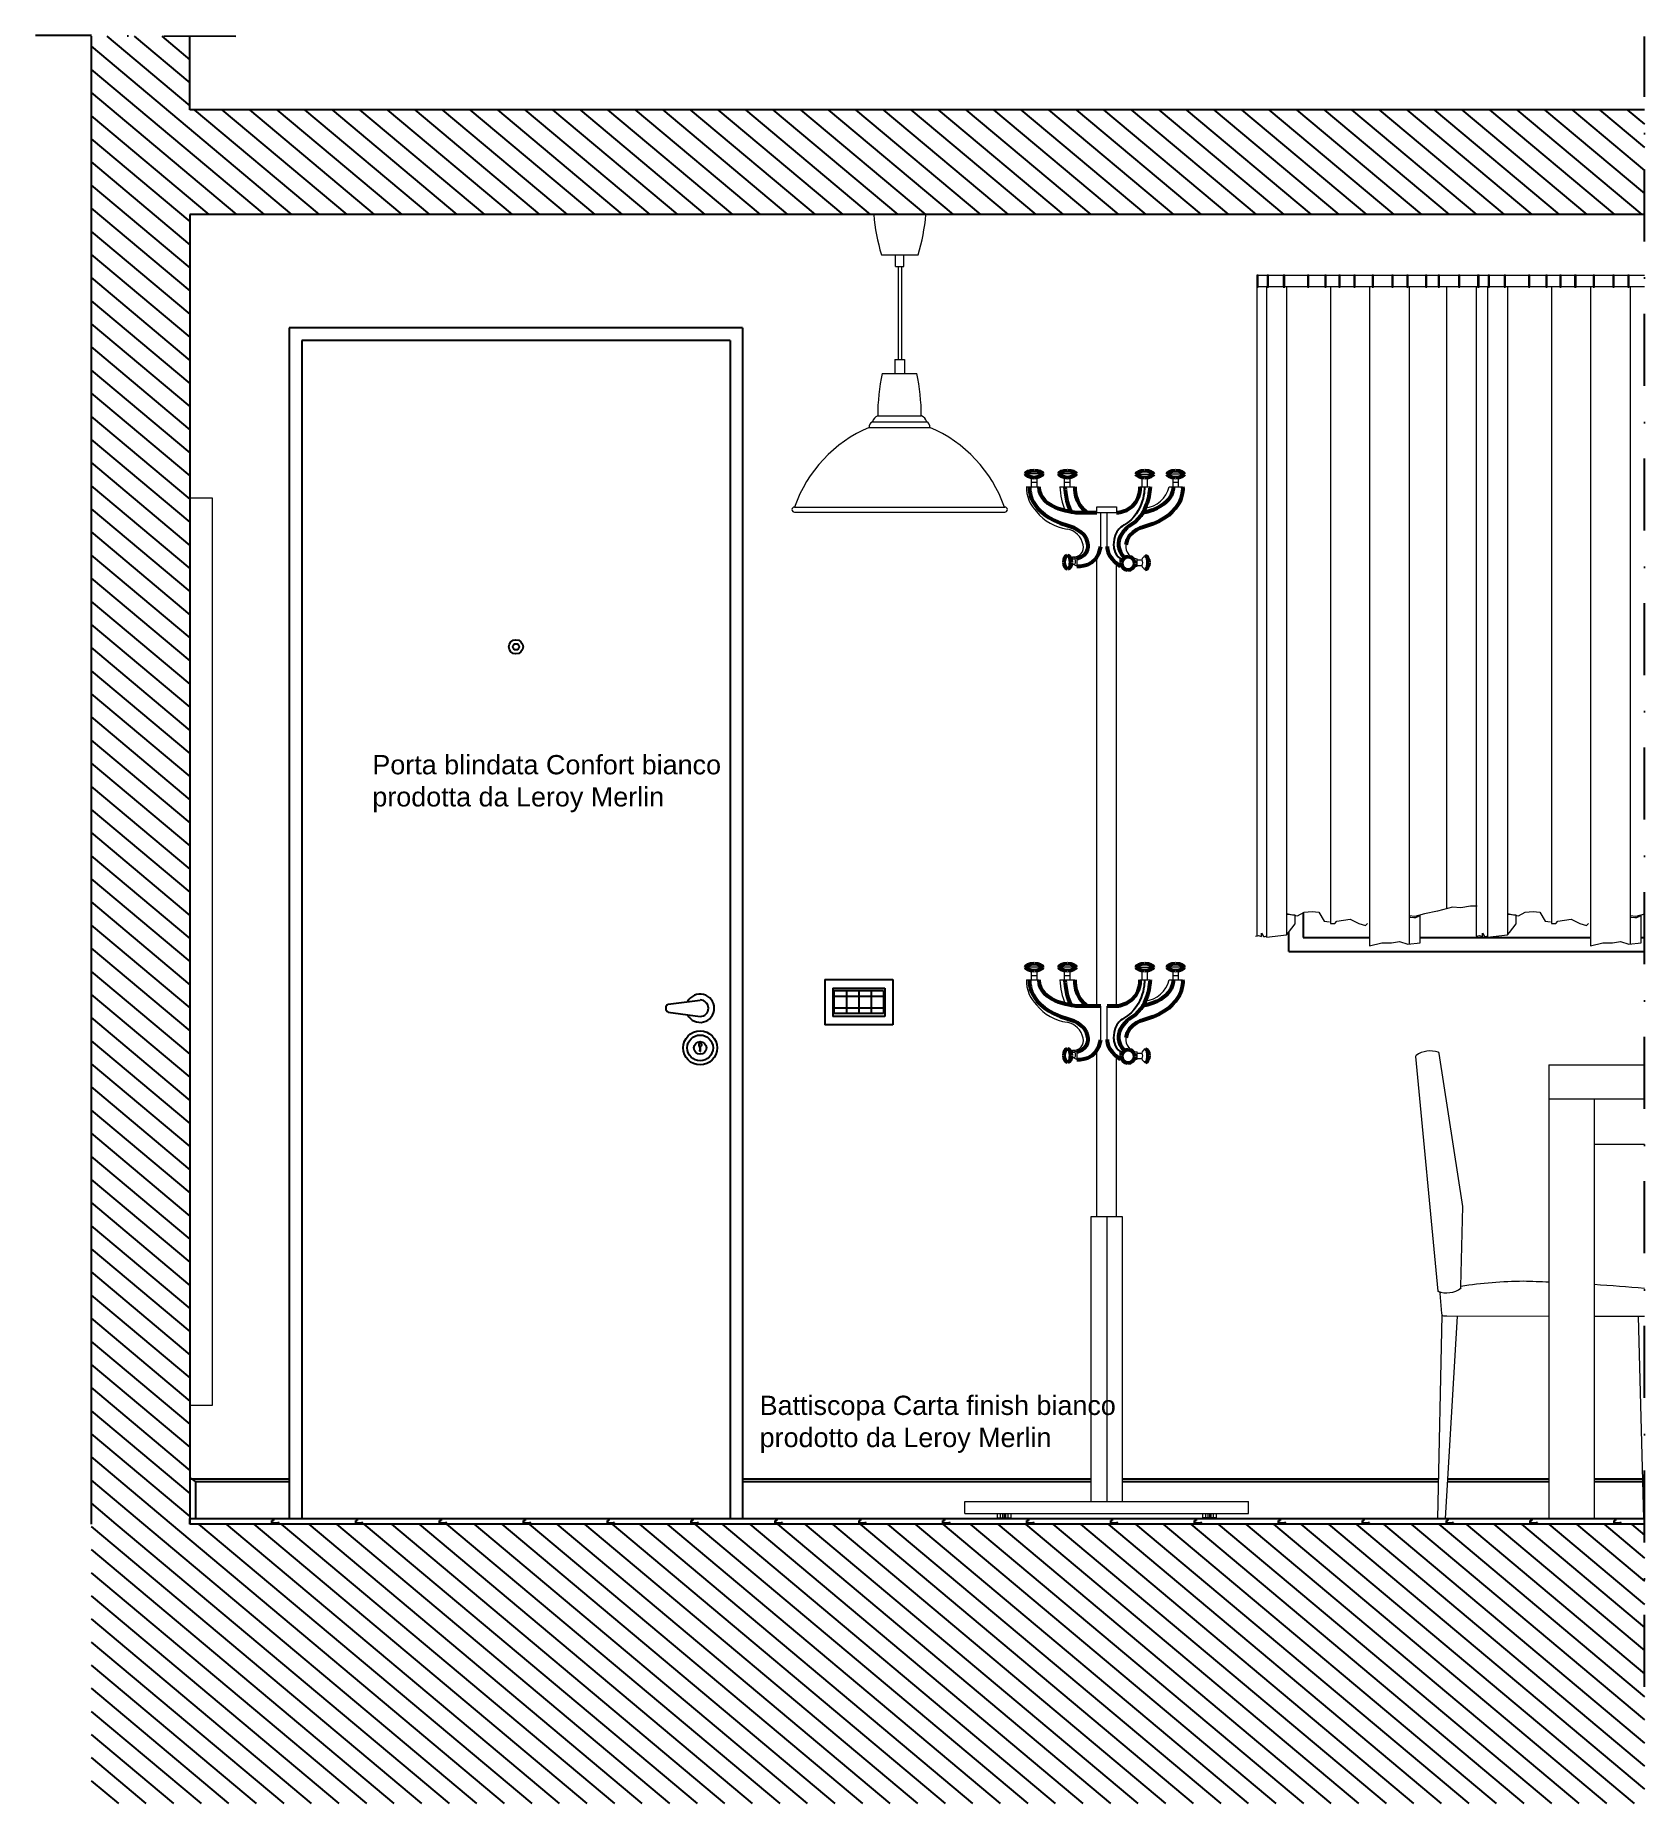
# Model space of a CAD drawing. Header units: inches. Extents: x 365 to 2200, y 241 to 996.
# Drawn here: x 1385.9 to 1669.8, y 679.1 to 991 of the extents above; entities that cross this region are included whole.
import ezdxf

# ---------------------------------------------------------------- set-up
doc = ezdxf.new("R2010")
doc.units = ezdxf.units.IN
doc.header["$MEASUREMENT"] = 0
doc.linetypes.add('TRATTOPUNTO', pattern=[25.4, 12.7, -6.35, 0, -6.35])
for name, color, linetype in [('A-DOOR-FULL', 5, 'Continuous'), ('A-ELEV_MBE 1', 30, 'Continuous'), ('A-GLAZ-FUR', 4, 'Continuous'), ('A-SECT-MCUT', 250, 'Continuous'), ('battiscopa e pavimento', 2, 'Continuous'), ('G-ANNO-TEXT', 3, 'Continuous')]:
    doc.layers.add(name, color=color, linetype=linetype)
doc.layers.add('A-ELEV-MBE 2', color=1, linetype='Continuous', lineweight=13, transparency=0.25)
doc.layers.add('A-FURN', color=251, linetype='Continuous', lineweight=18)
doc.styles.add('ARIAL', font='arial.ttf')

msp = doc.modelspace()

# ---------------------------------------------------------------- texts
at = {"layer": 'G-ANNO-TEXT', "char_height": 3.4, "width": 152.091, "attachment_point": 1, "style": 'ARIAL'}
for s, insert in [('Porta blindata Confort bianco\\Pprodotta da Leroy Merlin', (1445.34, 864.09)), ('Battiscopa Carta finish bianco\\Pprodotto da Leroy Merlin', (1513.67, 751.08))]:
    msp.add_mtext(s, dxfattribs=dict(at, insert=insert))

# ---------------------------------------------------------------- hatches: boundary and pattern name
at = {"layer": 'A-SECT-MCUT'}
h = msp.add_hatch(dxfattribs=at)
h.set_pattern_fill('ANSI31', color=256, scale=25, angle=95)
h.set_pattern_definition([(140, (-45.9014, -0.0178), (-2.0087113, -2.393889), [])])
h.paths.add_polyline_path([(1413.13, 990.89), (1395.73, 990.89), (1395.73, 977.93), (1413.13, 977.93)])
h.paths.add_polyline_path([(1669.77, 959.43), (1669.77, 977.93), (1395.73, 977.93), (1395.73, 728.43), (1413.13, 728.43), (1413.13, 959.43)])
h = msp.add_hatch(dxfattribs=at)
h.set_pattern_fill('ANSI31', color=256, scale=25, angle=95)
h.set_pattern_definition([(140, (-46.0064, 0.069), (-2.0087113, -2.393889), [])])
h.paths.add_polyline_path([(1669.77, 679.12), (1669.8, 728.43), (1395.75, 728.43), (1395.73, 679.12)])

# ---------------------------------------------------------------- linework, layer by layer
at = {"layer": 'A-DOOR-FULL'}
for p, q in [((1510.67, 939.43), (1430.67, 939.43)), ((1430.67, 939.43), (1430.67, 729.43)), ((1510.67, 939.43), (1510.67, 729.43)), ((1508.44, 937.21), (1432.88, 937.21)), ((1432.88, 937.21), (1432.88, 729.43)), ((1508.44, 937.21), (1508.44, 729.43)), ((1497.55, 820.16), (1503.17, 820.88)), ((1497.55, 818.71), (1503.17, 817.97)), ((1503.23, 815.43), (1503.23, 815.43)), ((1503.11, 812.64), (1503.11, 812.69)), ((1503.11, 812.53), (1503.11, 812.64)), ((1503.15, 812.53), (1503.11, 812.53)), ((1503.12, 812.02), (1503.15, 812.04)), ((1503.12, 811.88), (1503.12, 812.02)), ((1503.19, 811.81), (1503.12, 811.88)), ((1503.13, 812.12), (1503.13, 812.16)), ((1503.13, 812.16), (1503.15, 812.16)), ((1503.15, 812.12), (1503.13, 812.12)), ((1503.15, 812.16), (1503.15, 812.53)), ((1503.15, 812.04), (1503.15, 812.12)), ((1503.19, 811.81), (1503.23, 811.81)), ((1503.23, 811.81), (1503.23, 812.68))]:
    msp.add_line(p, q, dxfattribs=at)
for centre, radius in [((1470.67, 883.18), 1.25), ((1470.67, 883.18), 0.557), ((1503.17, 812.43), 3), ((1503.17, 812.43), 2.27), ((1503.17, 812.43), 1.11)]:
    msp.add_circle(centre, radius, dxfattribs=at)
for centre, radius, start, end in [((1503.17, 819.43), 2.5, 207.7683, 152.0883), ((1503.17, 819.43), 1.46, 270, 90), ((1497.9, 819.43), 0.8, 115.6439, 244.3561), ((1503.19, 812.96), 0.28, 278.4632, 254.7201)]:
    msp.add_arc(centre, radius, start, end, dxfattribs=at)
at = {"layer": 'A-ELEV-MBE 2'}
for p, q in [((1601.36, 948.72), (1669.77, 948.72)), ((1601.36, 948.72), (1601.36, 946.72)), ((1601.36, 946.61), (1601.36, 832.08)), ((1601.62, 946.72), (1603.2, 946.72)), ((1603.1, 946.72), (1603.1, 831.98)), ((1603.45, 946.72), (1606.05, 946.72)), ((1606.3, 946.72), (1610.33, 946.72)), ((1606.64, 946.72), (1606.64, 832.41)), ((1610.58, 946.72), (1613.38, 946.72)), ((1613.64, 946.72), (1615.83, 946.72)), ((1614.37, 946.72), (1614.37, 834.38)), ((1616.08, 946.72), (1618.48, 946.72)), ((1618.73, 946.72), (1621.74, 946.72)), ((1621.24, 946.72), (1621.24, 830.46)), ((1621.99, 946.72), (1625.2, 946.72)), ((1625.45, 946.72), (1627.85, 946.72)), ((1628.1, 946.72), (1631.11, 946.72)), ((1628.28, 946.72), (1628.28, 830.77)), ((1631.36, 946.72), (1633.35, 946.72)), ((1633.6, 946.72), (1636.95, 946.72)), ((1634.82, 946.72), (1634.82, 836.97)), ((1637.2, 946.72), (1640.34, 946.72)), ((1640.1, 946.72), (1640.1, 832.12)), ((1640.59, 946.72), (1642.17, 946.72)), ((1642.07, 946.72), (1642.07, 831.98)), ((1642.43, 946.72), (1645.03, 946.72)), ((1645.28, 946.72), (1649.31, 946.72)), ((1645.62, 946.72), (1645.62, 832.42)), ((1649.56, 946.72), (1652.36, 946.72)), ((1652.62, 946.72), (1654.81, 946.72)), ((1653.34, 946.72), (1653.34, 834.39)), ((1655.06, 946.72), (1657.45, 946.72)), ((1657.71, 946.72), (1660.71, 946.72)), ((1660.22, 946.72), (1660.22, 830.46)), ((1660.97, 946.72), (1664.18, 946.72)), ((1664.43, 946.72), (1666.83, 946.72)), ((1667.08, 946.72), (1669.77, 946.72)), ((1667.26, 946.72), (1667.26, 830.77)), ((1606.64, 836.11), (1606.64, 836.15)), ((1606.64, 836.13), (1608.58, 835.74)), ((1606.8, 835.95), (1606.64, 836.11)), ((1608.58, 835.74), (1609.74, 836.38)), ((1609.74, 836.38), (1611.16, 836.48)), ((1611.16, 836.48), (1612.31, 836.38)), ((1612.31, 836.38), (1613.26, 834.76)), ((1630.98, 836.1), (1629.28, 835.63)), ((1633.24, 836.57), (1630.98, 836.1)), ((1635.89, 837.23), (1633.24, 836.57)), ((1637.4, 837.14), (1635.89, 837.23)), ((1639.1, 837.42), (1637.4, 837.14)), ((1640.28, 837.42), (1639.1, 837.42)), ((1645.62, 836.11), (1645.62, 836.15)), ((1645.62, 836.13), (1647.56, 835.75)), ((1645.77, 835.96), (1645.62, 836.11)), ((1647.56, 835.75), (1648.71, 836.38)), ((1648.71, 836.38), (1650.14, 836.48)), ((1650.14, 836.48), (1651.28, 836.38)), ((1651.28, 836.38), (1652.23, 834.76)), ((1669.77, 836.05), (1668.25, 835.63)), ((1607.06, 835.95), (1606.8, 835.95)), ((1606.99, 832.76), (1608.15, 834.32)), ((1607.35, 835.9), (1607.06, 835.95)), ((1607.67, 835.85), (1607.35, 835.9)), ((1607.91, 835.84), (1607.67, 835.85)), ((1608.15, 835.87), (1607.91, 835.84)), ((1608.15, 834.32), (1608.15, 835.87)), ((1613.26, 834.76), (1614.21, 834.67)), ((1614.37, 834.38), (1615.13, 834.38)), ((1615.13, 834.38), (1615.52, 834.77)), ((1615.52, 834.77), (1617.84, 835.16)), ((1617.84, 835.16), (1619.38, 834.38)), ((1619.38, 834.38), (1620.54, 834)), ((1620.54, 834), (1620.93, 834.38)), ((1629.28, 835.63), (1628.24, 835.72)), ((1628.27, 835.71), (1628.29, 835.59)), ((1628.29, 835.59), (1628.46, 835.49)), ((1628.46, 835.49), (1629.1, 835.45)), ((1629.1, 835.45), (1629.44, 835.46)), ((1629.44, 835.46), (1629.78, 835.61)), ((1629.78, 835.61), (1630.21, 835.88)), ((1630.21, 830.98), (1630.21, 835.89)), ((1646.04, 835.96), (1645.77, 835.96)), ((1645.96, 832.76), (1647.13, 834.32)), ((1646.33, 835.9), (1646.04, 835.96)), ((1646.64, 835.86), (1646.33, 835.9)), ((1646.89, 835.85), (1646.64, 835.86)), ((1647.13, 835.87), (1646.89, 835.85)), ((1647.13, 834.32), (1647.13, 835.87)), ((1652.23, 834.76), (1653.19, 834.67)), ((1653.34, 834.39), (1654.11, 834.39)), ((1654.11, 834.39), (1654.49, 834.77)), ((1654.49, 834.77), (1656.81, 835.16)), ((1656.81, 835.16), (1658.36, 834.39)), ((1658.36, 834.39), (1659.52, 834)), ((1659.52, 834), (1659.91, 834.39)), ((1668.25, 835.63), (1667.21, 835.72)), ((1667.25, 835.71), (1667.26, 835.59)), ((1667.26, 835.59), (1667.44, 835.49)), ((1667.44, 835.49), (1668.08, 835.45)), ((1668.08, 835.45), (1668.41, 835.46)), ((1668.41, 835.46), (1668.76, 835.61)), ((1668.76, 835.61), (1669.18, 835.88)), ((1669.19, 830.98), (1669.19, 835.89)), ((1601.13, 832.12), (1601.67, 832.26)), ((1601.67, 832.26), (1602.23, 832.1)), ((1602.23, 832.1), (1602.23, 832.65)), ((1602.23, 832.65), (1602.54, 832.1)), ((1602.54, 832.1), (1602.86, 832.1)), ((1602.86, 832.1), (1603.1, 832.18)), ((1603.1, 831.98), (1606.6, 832.37)), ((1606.6, 832.37), (1606.99, 832.76)), ((1621.24, 830.46), (1623.44, 830.98)), ((1623.44, 830.98), (1625.13, 830.98)), ((1625.13, 830.98), (1626.58, 831.22)), ((1626.58, 831.22), (1628.03, 830.74)), ((1628.03, 830.74), (1630.21, 830.98)), ((1640.1, 832.12), (1640.65, 832.26)), ((1640.65, 832.26), (1641.2, 832.1)), ((1641.2, 832.1), (1641.2, 832.65)), ((1641.2, 832.65), (1641.52, 832.1)), ((1641.52, 832.1), (1641.84, 832.1)), ((1641.84, 832.1), (1642.07, 832.18)), ((1642.07, 831.98), (1645.58, 832.37)), ((1645.58, 832.37), (1645.96, 832.76)), ((1660.22, 830.46), (1662.42, 830.98)), ((1662.42, 830.98), (1664.11, 830.98)), ((1664.11, 830.98), (1665.56, 831.22)), ((1665.56, 831.22), (1667.01, 830.74)), ((1667.01, 830.74), (1669.19, 830.98))]:
    msp.add_line(p, q, dxfattribs=at)
for points in [[(1601.62, 948.72), (1601.36, 948.72), (1601.36, 946.61), (1601.62, 946.61)], [(1603.45, 948.72), (1603.2, 948.72), (1603.2, 946.61), (1603.45, 946.61)], [(1606.3, 948.72), (1606.05, 948.72), (1606.05, 946.61), (1606.3, 946.61)], [(1610.58, 948.72), (1610.33, 948.72), (1610.33, 946.61), (1610.58, 946.61)], [(1613.64, 948.72), (1613.38, 948.72), (1613.38, 946.61), (1613.64, 946.61)], [(1616.08, 948.72), (1615.83, 948.72), (1615.83, 946.61), (1616.08, 946.61)], [(1618.73, 948.72), (1618.48, 948.72), (1618.48, 946.61), (1618.73, 946.61)], [(1621.99, 948.72), (1621.74, 948.72), (1621.74, 946.61), (1621.99, 946.61)], [(1625.45, 948.72), (1625.2, 948.72), (1625.2, 946.61), (1625.45, 946.61)], [(1628.1, 948.72), (1627.85, 948.72), (1627.85, 946.61), (1628.1, 946.61)], [(1631.36, 948.72), (1631.11, 948.72), (1631.11, 946.61), (1631.36, 946.61)], [(1633.6, 948.72), (1633.35, 948.72), (1633.35, 946.61), (1633.6, 946.61)], [(1637.2, 948.72), (1636.95, 948.72), (1636.95, 946.61), (1637.2, 946.61)], [(1640.59, 948.72), (1640.34, 948.72), (1640.34, 946.61), (1640.59, 946.61)], [(1642.43, 948.72), (1642.17, 948.72), (1642.17, 946.61), (1642.43, 946.61)], [(1645.28, 948.72), (1645.03, 948.72), (1645.03, 946.61), (1645.28, 946.61)], [(1649.56, 948.72), (1649.31, 948.72), (1649.31, 946.61), (1649.56, 946.61)], [(1652.62, 948.72), (1652.36, 948.72), (1652.36, 946.61), (1652.62, 946.61)], [(1655.06, 948.72), (1654.81, 948.72), (1654.81, 946.61), (1655.06, 946.61)], [(1657.71, 948.72), (1657.45, 948.72), (1657.45, 946.61), (1657.71, 946.61)], [(1660.97, 948.72), (1660.71, 948.72), (1660.71, 946.61), (1660.97, 946.61)], [(1664.43, 948.72), (1664.18, 948.72), (1664.18, 946.61), (1664.43, 946.61)], [(1667.08, 948.72), (1666.83, 948.72), (1666.83, 946.61), (1667.08, 946.61)]]:
    msp.add_lwpolyline(points, close=True, dxfattribs=at)
at = {"layer": 'A-ELEV_MBE 1'}
for p, q in [((1525.15, 824.49), (1525.15, 816.49)), ((1537.15, 824.49), (1537.15, 816.49)), ((1526.58, 822.99), (1535.73, 822.99)), ((1526.58, 822.99), (1526.58, 817.99)), ((1535.73, 822.99), (1535.73, 817.99)), ((1535.73, 817.99), (1526.58, 817.99)), ((1413.22, 736.43), (1430.67, 736.43)), ((1510.67, 736.43), (1572.09, 736.43)), ((1577.7, 736.43), (1633.49, 736.43)), ((1635.02, 736.43), (1652.91, 736.43)), ((1660.91, 736.43), (1669.43, 736.43)), ((1414.13, 735.92), (1430.67, 735.92)), ((1414.13, 735.92), (1414.13, 729.43)), ((1510.67, 735.92), (1572.09, 735.92)), ((1577.7, 735.92), (1633.48, 735.92)), ((1634.99, 735.92), (1652.91, 735.92)), ((1660.91, 735.92), (1669.44, 735.92))]:
    msp.add_line(p, q, dxfattribs=at)
for points in [[(1525.15, 824.49), (1537.15, 824.49)], [(1535.53, 822.49), (1526.78, 822.49), (1526.78, 818.49)], [(1535.53, 821.49), (1526.78, 821.49)], [(1528.97, 822.49), (1528.97, 818.49)], [(1531.15, 822.49), (1531.15, 818.49)], [(1533.34, 822.49), (1533.34, 818.49)], [(1535.53, 822.49), (1535.53, 818.49)], [(1526.78, 819.49), (1535.53, 819.49)], [(1535.53, 818.49), (1526.78, 818.49)], [(1537.15, 816.49), (1525.15, 816.49)]]:
    msp.add_lwpolyline(points, dxfattribs=at)
msp.add_arc((1413.17, 735.29), 1.14, 33.4985, 92.4129, dxfattribs=at)
at = {"layer": 'A-FURN', "color": 9}
for p, q in [((1535.14, 952.34), (1541.65, 952.34)), ((1537.64, 950.3), (1537.64, 952.34)), ((1539.13, 950.3), (1539.13, 952.34)), ((1537.64, 950.3), (1539.13, 950.3)), ((1538.08, 950.3), (1538.08, 933.89)), ((1538.69, 950.3), (1538.69, 933.89)), ((1537.51, 933.89), (1539.23, 933.89)), ((1537.51, 933.89), (1537.51, 931.42)), ((1539.23, 933.89), (1539.23, 931.42)), ((1535.26, 931.42), (1541.42, 931.42)), ((1534.49, 923.95), (1542.19, 923.95)), ((1532.98, 921.88), (1543.71, 921.88)), ((1533.55, 922.87), (1543.13, 922.87)), ((1519.82, 907.83), (1556.92, 907.83)), ((1519.82, 906.93), (1556.92, 906.93))]:
    msp.add_line(p, q, dxfattribs=at)
at = {"layer": 'A-FURN'}
for p, q in [((1563.61, 913.7), (1560.56, 913.7)), ((1560.73, 911.43), (1562.97, 911.43)), ((1561.64, 911.43), (1561.64, 913.05)), ((1561.64, 912.24), (1562.6, 912.24)), ((1562.6, 911.43), (1562.6, 913.07)), ((1569.48, 913.7), (1566.43, 913.7)), ((1566.65, 911.43), (1569.25, 911.43)), ((1567.47, 911.43), (1567.47, 913.05)), ((1567.47, 912.24), (1568.43, 912.24)), ((1568.43, 911.43), (1568.43, 913.07)), ((1580.1, 913.66), (1583.15, 913.66)), ((1580.74, 911.4), (1582.54, 911.4)), ((1581.16, 911.4), (1581.16, 913.02)), ((1582.12, 911.4), (1582.12, 913.02)), ((1588.59, 913.66), (1585.54, 913.66)), ((1585.92, 911.4), (1588.29, 911.4)), ((1586.63, 911.4), (1586.63, 913.01)), ((1586.63, 912.2), (1587.58, 912.2)), ((1587.58, 911.4), (1587.58, 913.03)), ((1417.13, 909.43), (1413.13, 909.43)), ((1417.13, 749.43), (1417.13, 909.43)), ((1573.15, 906.8), (1573.15, 907.9)), ((1573.15, 907.9), (1576.63, 907.9)), ((1576.63, 907.9), (1576.63, 906.8)), ((1576.63, 906.8), (1573.15, 906.8)), ((1573.85, 900.82), (1573.85, 906.8)), ((1574.96, 900.9), (1574.96, 906.8)), ((1568.53, 898.71), (1569.27, 898.71)), ((1569.63, 898.72), (1568.91, 899.07)), ((1568.91, 898.71), (1568.91, 899.07)), ((1569.63, 898.72), (1569.63, 897.42)), ((1573.15, 819.78), (1573.15, 898.94)), ((1577.29, 898.76), (1577.99, 898.88)), ((1577.29, 897.42), (1577.29, 898.76)), ((1580.24, 898.72), (1580.24, 897.42)), ((1580.24, 898.5), (1581.08, 898.5)), ((1568.62, 897.76), (1569.28, 897.76)), ((1569.63, 897.42), (1568.93, 897.76)), ((1576.63, 819.82), (1576.63, 897.91)), ((1577.29, 897.42), (1577.62, 897.48)), ((1580.24, 897.54), (1581.08, 897.54)), ((1563.61, 826.68), (1560.56, 826.68)), ((1569.48, 826.68), (1566.43, 826.68)), ((1580.1, 826.68), (1583.15, 826.68)), ((1588.59, 826.68), (1585.54, 826.68)), ((1560.73, 824.42), (1562.97, 824.42)), ((1561.64, 824.42), (1561.64, 826.03)), ((1561.64, 825.23), (1562.6, 825.23)), ((1562.6, 824.42), (1562.6, 826.05)), ((1566.65, 824.42), (1569.25, 824.42)), ((1567.47, 824.42), (1567.47, 826.03)), ((1567.47, 825.23), (1568.43, 825.23)), ((1568.43, 824.42), (1568.43, 826.05)), ((1580.74, 824.42), (1582.54, 824.42)), ((1581.16, 824.42), (1581.16, 826.04)), ((1582.12, 824.42), (1582.12, 826.04)), ((1585.92, 824.42), (1588.29, 824.42)), ((1586.63, 824.42), (1586.63, 826.03)), ((1586.63, 825.23), (1587.58, 825.23)), ((1587.58, 824.42), (1587.58, 826.05)), ((1573.85, 813.85), (1573.85, 819.78)), ((1574.96, 813.92), (1574.96, 819.82)), ((1568.53, 811.69), (1569.27, 811.69)), ((1569.63, 811.7), (1568.91, 812.05)), ((1568.91, 811.69), (1568.91, 812.05)), ((1569.63, 811.7), (1569.63, 810.4)), ((1573.15, 782.61), (1573.15, 811.92)), ((1577.29, 811.78), (1577.99, 811.9)), ((1577.29, 810.44), (1577.29, 811.78)), ((1580.24, 811.74), (1580.24, 810.44)), ((1580.24, 811.52), (1581.08, 811.52)), ((1568.62, 810.74), (1569.28, 810.74)), ((1569.63, 810.4), (1568.93, 810.74)), ((1576.63, 782.61), (1576.63, 810.93)), ((1577.29, 810.44), (1577.62, 810.5)), ((1580.24, 810.57), (1581.08, 810.57)), ((1629.37, 810.92), (1633.3, 769.53)), ((1652.91, 809.43), (1652.91, 803.43)), ((1652.91, 809.43), (1669.77, 809.43)), ((1652.91, 803.43), (1669.77, 803.43)), ((1652.91, 803.43), (1652.91, 764.72)), ((1660.91, 803.43), (1660.91, 729.43)), ((1660.91, 803.43), (1660.91, 795.43)), ((1660.91, 803.43), (1660.91, 770.27)), ((1660.91, 795.43), (1669.77, 795.43)), ((1577.7, 782.61), (1572.09, 782.61)), ((1572.09, 782.61), (1572.09, 732.42)), ((1574.89, 782.61), (1574.89, 732.42)), ((1577.7, 732.42), (1577.7, 782.61)), ((1637.4, 770.09), (1637.4, 770.36)), ((1633.34, 729.43), (1634.08, 765.31)), ((1636.73, 765.08), (1634.6, 729.43)), ((1652.91, 764.72), (1652.91, 729.43)), ((1660.91, 764.71), (1660.91, 729.43)), ((1668.65, 765.02), (1669.62, 729.43)), ((1413.13, 749.43), (1413.13, 749.43)), ((1413.13, 749.43), (1417.13, 749.43)), ((1549.89, 730.27), (1549.89, 732.42)), ((1549.89, 732.42), (1599.89, 732.42)), ((1549.89, 730.27), (1599.89, 730.27)), ((1555.59, 730.27), (1555.59, 729.53)), ((1556.12, 730.27), (1556.12, 729.54)), ((1556.5, 730.27), (1556.5, 729.54)), ((1556.78, 730.27), (1556.78, 729.54)), ((1557.06, 730.27), (1557.06, 729.53)), ((1557.44, 730.27), (1557.43, 729.53)), ((1557.97, 730.27), (1557.98, 729.53)), ((1591.81, 730.27), (1591.81, 729.53)), ((1592.35, 730.27), (1592.35, 729.53)), ((1592.72, 730.27), (1592.73, 729.53)), ((1593.01, 730.27), (1593.01, 729.53)), ((1593.29, 730.27), (1593.29, 729.53)), ((1593.66, 730.27), (1593.66, 729.53)), ((1594.19, 730.27), (1594.19, 729.53)), ((1599.89, 730.27), (1599.89, 732.42)), ((1555.59, 729.53), (1557.98, 729.53)), ((1555.7, 729.43), (1555.59, 729.53)), ((1557.84, 729.43), (1557.98, 729.53)), ((1594.19, 729.53), (1591.81, 729.53)), ((1591.95, 729.43), (1591.81, 729.53)), ((1594.09, 729.43), (1594.19, 729.53))]:
    msp.add_line(p, q, dxfattribs=at)
at = {"layer": 'A-FURN', "lineweight": 53}
for points in [[(1573.15, 906.8), (1569.75, 906.8)], [(1577.06, 906.8), (1576.63, 906.8)], [(1573.85, 819.78), (1569.75, 819.78)], [(1577.06, 819.82), (1574.96, 819.82)]]:
    msp.add_lwpolyline(points, dxfattribs=at)
at = {"layer": 'A-FURN'}
for points in [[(1637.4, 770.36), (1637.72, 784.44), (1633.57, 811.45)], [(1669.77, 765.02), (1660.91, 765.04)]]:
    msp.add_lwpolyline(points, dxfattribs=at)
msp.add_lwpolyline([(1652.91, 765.05), (1634.92, 765.08, -0.041295), (1634.17, 765.15, -0.117272), (1634.02, 765.55), (1633.75, 769.12), (1633.77, 769.25), (1633.3, 769.53)], format="xyb", dxfattribs=at)
at = {"layer": 'A-FURN', "color": 9}
for centre, radius, start, end in [((1569.48, 962.58), 35.83, 185.0506, 196.6057), ((1507.31, 962.58), 35.83, 343.3943, 354.9494), ((1572.77, 923.78), 38.28, 168.488, 179.751), ((1503.91, 923.78), 38.28, 0.249, 11.512), ((1535.17, 922.41), 1.68, 113.7015, 164.0305), ((1541.52, 922.41), 1.68, 15.9695, 66.2985), ((1542.16, 900.09), 23.64, 112.8536, 160.8914), ((1534.11, 921.89), 1.13, 119.4607, 180.7587), ((1542.58, 921.89), 1.13, 359.2413, 60.5393), ((1534.52, 900.09), 23.64, 19.1086, 67.1464), ((1519.82, 907.38), 0.449, 90, 270), ((1556.92, 907.38), 0.449, 270, 90)]:
    msp.add_arc(centre, radius, start, end, dxfattribs=at)
at = {"layer": 'A-FURN'}
for centre, radius, start, end in [((1566.78, 911.31), 6.05, 178.8008, 224.883), ((1577.73, 911.64), 11.08, 181.0817, 203.8705), ((1581.16, 912.56), 4.9, 275.8341, 346.3104), ((1569.08, 912.35), 8.47, 218.8739, 262.0203), ((1567.29, 900.53), 3.49, 10.5984, 79.7791), ((1565.84, 898.04), 2.47, 332.063, 31.3749), ((1569.15, 900.69), 1.64, 261.7474, 16.852), ((1568.44, 898.23), 0.962, 330.4969, 29.9447), ((1580.42, 900.86), 2.15, 171.8209, 265.28), ((1582.15, 898.23), 1.11, 113.708, 165.9335), ((1580.54, 898.02), 0.723, 318.943, 41.4986), ((1579.22, 898.02), 2.78, 333.8998, 26.1002), ((1580.1, 898.98), 1.57, 255.6013, 275.3588), ((1582.15, 897.82), 1.11, 194.0665, 246.292), ((1566.78, 824.29), 6.05, 178.8008, 224.883), ((1577.73, 824.63), 11.08, 181.0817, 203.8705), ((1581.16, 825.58), 4.9, 275.8341, 346.3104), ((1569.08, 825.33), 8.47, 218.8739, 262.0203), ((1567.29, 813.51), 3.49, 10.5984, 79.7791), ((1569.15, 813.68), 1.64, 261.7474, 16.852), ((1580.42, 813.88), 2.15, 171.8209, 265.28), ((1565.84, 811.03), 2.47, 332.063, 31.3749), ((1568.44, 811.21), 0.962, 330.4969, 29.9447), ((1582.15, 811.25), 1.11, 113.708, 165.9335), ((1580.54, 811.04), 0.723, 318.943, 41.4986), ((1579.22, 811.04), 2.78, 333.8998, 26.1002), ((1629.98, 810.69), 0.658, 138.279, 159.4907), ((1631.96, 807.61), 4.29, 70.3627, 125.162), ((1633.29, 811.4), 0.284, 9.4584, 76.3113), ((1580.1, 812), 1.57, 255.6013, 275.3588), ((1582.15, 810.84), 1.11, 194.0665, 246.292), ((1648.9, 697.49), 73.77, 90.3847, 98.9678), ((1635.7, 371.35), 400.11, 87.5354, 88.1806), ((1635.7, 371.35), 400.11, 85.1154, 86.3881), ((1634.87, 773.34), 4.12, 247.6066, 307.9314)]:
    msp.add_arc(centre, radius, start, end, dxfattribs=at)
at = {"layer": 'A-FURN', "lineweight": 53}
for points in [[(1560.56, 913.7), (1560.56, 913.97), (1561.24, 914.31), (1562.09, 914.31)], [(1562.09, 914.31), (1562.93, 914.31), (1563.61, 913.97), (1563.61, 913.7)], [(1566.43, 913.7), (1566.43, 913.96), (1567.11, 914.31), (1567.96, 914.31)], [(1567.96, 914.31), (1568.8, 914.31), (1569.48, 913.96), (1569.48, 913.7)], [(1580.1, 913.66), (1580.1, 913.93), (1580.78, 914.27), (1581.62, 914.27)], [(1581.62, 914.27), (1582.47, 914.27), (1583.15, 913.93), (1583.15, 913.66)], [(1585.54, 913.66), (1585.54, 913.93), (1586.22, 914.27), (1587.06, 914.27)], [(1587.06, 914.27), (1587.91, 914.27), (1588.59, 913.93), (1588.59, 913.66)], [(1562.09, 913.02), (1561.24, 913.02), (1560.56, 913.44), (1560.56, 913.7)], [(1561.27, 911.43), (1561.27, 911.43), (1560.71, 906.65), (1568.06, 904.58)], [(1563.61, 913.7), (1563.61, 913.44), (1562.93, 913.02), (1562.09, 913.02)], [(1569.75, 906.8), (1569.75, 906.8), (1563.04, 907.22), (1562.97, 911.43)], [(1567.96, 913.01), (1567.11, 913.01), (1566.43, 913.44), (1566.43, 913.7)], [(1567.53, 911.43), (1567.53, 911.43), (1567.64, 908.22), (1568.7, 906.94)], [(1569.48, 913.7), (1569.48, 913.44), (1568.8, 913.01), (1567.96, 913.01)], [(1569.25, 911.43), (1569.25, 911.43), (1569.1, 908.33), (1571.52, 906.8)], [(1580.74, 911.4), (1580.74, 911.4), (1581.05, 907.64), (1577.06, 906.8)], [(1582.54, 911.4), (1582.54, 911.4), (1582.43, 906.26), (1578.75, 904.43)], [(1581.62, 912.98), (1580.78, 912.98), (1580.1, 913.4), (1580.1, 913.66)], [(1586.64, 911.4), (1586.64, 911.4), (1586.87, 907.91), (1581.11, 906.76)], [(1583.15, 913.66), (1583.15, 913.4), (1582.47, 912.98), (1581.62, 912.98)], [(1588.29, 911.4), (1588.29, 911.4), (1588.9, 906.57), (1581.85, 904.46)], [(1587.06, 912.98), (1586.22, 912.98), (1585.54, 913.4), (1585.54, 913.66)], [(1588.59, 913.66), (1588.59, 913.4), (1587.91, 912.98), (1587.06, 912.98)], [(1568.06, 904.58), (1568.06, 904.58), (1571.24, 903.81), (1571.51, 901.48)], [(1571.51, 901.48), (1571.51, 901.48), (1572.05, 899.25), (1569.63, 898.72)], [(1578.75, 904.43), (1578.75, 904.43), (1575.25, 901.78), (1578.04, 898.92)], [(1581.85, 904.46), (1581.85, 904.46), (1578.44, 903.81), (1578.29, 901.17)], [(1567.39, 898.09), (1567.37, 898.77), (1567.69, 899.32), (1567.94, 899.33)], [(1567.94, 899.33), (1568.2, 899.34), (1568.63, 898.8), (1568.65, 898.13)], [(1569.63, 897.42), (1569.63, 897.42), (1573.39, 897.07), (1573.85, 900.86)], [(1574.96, 900.9), (1574.96, 900.9), (1574.7, 899.18), (1577.29, 897.42)], [(1577.55, 898.01), (1577.61, 898.68), (1578.16, 899.18), (1578.77, 899.13)], [(1578.77, 899.13), (1579.39, 899.07), (1579.85, 898.49), (1579.79, 897.82)], [(1581.71, 899.24), (1581.98, 899.24), (1582.33, 898.7), (1582.33, 898.03)], [(1568.02, 896.89), (1567.76, 896.88), (1567.41, 897.42), (1567.39, 898.09)], [(1568.65, 898.13), (1568.67, 897.46), (1568.28, 896.9), (1568.02, 896.89)], [(1578.57, 896.71), (1577.95, 896.76), (1577.49, 897.35), (1577.55, 898.01)], [(1579.79, 897.82), (1579.73, 897.15), (1579.18, 896.66), (1578.57, 896.71)], [(1582.33, 898.03), (1582.33, 897.35), (1581.98, 896.81), (1581.71, 896.8)], [(1560.56, 826.68), (1560.56, 826.95), (1561.24, 827.29), (1562.09, 827.29)], [(1562.09, 826), (1561.24, 826), (1560.56, 826.42), (1560.56, 826.68)], [(1562.09, 827.29), (1562.93, 827.29), (1563.61, 826.95), (1563.61, 826.68)], [(1563.61, 826.68), (1563.61, 826.42), (1562.93, 826), (1562.09, 826)], [(1566.43, 826.68), (1566.43, 826.95), (1567.11, 827.29), (1567.96, 827.29)], [(1567.96, 826), (1567.11, 826), (1566.43, 826.42), (1566.43, 826.68)], [(1567.96, 827.29), (1568.8, 827.29), (1569.48, 826.95), (1569.48, 826.68)], [(1569.48, 826.68), (1569.48, 826.42), (1568.8, 826), (1567.96, 826)], [(1580.1, 826.68), (1580.1, 826.95), (1580.78, 827.29), (1581.62, 827.29)], [(1581.62, 826), (1580.78, 826), (1580.1, 826.42), (1580.1, 826.68)], [(1581.62, 827.29), (1582.47, 827.29), (1583.15, 826.95), (1583.15, 826.68)], [(1583.15, 826.68), (1583.15, 826.42), (1582.47, 826), (1581.62, 826)], [(1585.54, 826.68), (1585.54, 826.95), (1586.22, 827.29), (1587.06, 827.29)], [(1587.06, 826), (1586.22, 826), (1585.54, 826.42), (1585.54, 826.68)], [(1587.06, 827.29), (1587.91, 827.29), (1588.59, 826.95), (1588.59, 826.68)], [(1588.59, 826.68), (1588.59, 826.42), (1587.91, 826), (1587.06, 826)], [(1561.27, 824.42), (1561.27, 824.42), (1560.71, 819.63), (1568.06, 817.56)], [(1569.75, 819.78), (1569.75, 819.78), (1563.04, 820.2), (1562.97, 824.42)], [(1567.53, 824.42), (1567.53, 824.42), (1567.64, 821.2), (1568.7, 819.92)], [(1569.25, 824.42), (1569.25, 824.42), (1569.1, 821.31), (1571.52, 819.78)], [(1580.74, 824.42), (1580.74, 824.42), (1581.05, 820.66), (1577.06, 819.82)], [(1582.54, 824.42), (1582.54, 824.42), (1582.43, 819.28), (1578.75, 817.45)], [(1586.64, 824.42), (1586.64, 824.42), (1586.87, 820.93), (1581.11, 819.78)], [(1588.29, 824.42), (1588.29, 824.42), (1588.9, 819.59), (1581.85, 817.48)], [(1568.06, 817.56), (1568.06, 817.56), (1571.24, 816.79), (1571.51, 814.46)], [(1578.75, 817.45), (1578.75, 817.45), (1575.25, 814.8), (1578.04, 811.94)], [(1581.85, 817.48), (1581.85, 817.48), (1578.44, 816.83), (1578.29, 814.19)], [(1571.51, 814.46), (1571.51, 814.46), (1572.05, 812.24), (1569.63, 811.7)], [(1567.39, 811.07), (1567.37, 811.75), (1567.69, 812.3), (1567.94, 812.31)], [(1568.02, 809.87), (1567.76, 809.86), (1567.41, 810.4), (1567.39, 811.07)], [(1567.94, 812.31), (1568.2, 812.32), (1568.63, 811.79), (1568.65, 811.11)], [(1568.65, 811.11), (1568.67, 810.44), (1568.28, 809.88), (1568.02, 809.87)], [(1569.63, 810.4), (1569.63, 810.4), (1573.39, 810.05), (1573.85, 813.85)], [(1574.96, 813.92), (1574.96, 813.92), (1574.7, 812.2), (1577.29, 810.44)], [(1578.57, 809.73), (1577.95, 809.78), (1577.49, 810.37), (1577.55, 811.04)], [(1577.55, 811.04), (1577.61, 811.7), (1578.16, 812.2), (1578.77, 812.15)], [(1578.77, 812.15), (1579.39, 812.09), (1579.85, 811.51), (1579.79, 810.84)], [(1581.71, 812.26), (1581.98, 812.26), (1582.33, 811.72), (1582.33, 811.05)], [(1582.33, 811.05), (1582.33, 810.37), (1581.98, 809.83), (1581.71, 809.82)], [(1579.79, 810.84), (1579.73, 810.17), (1579.18, 809.68), (1578.57, 809.73)]]:
    msp.add_open_spline(points, degree=3, dxfattribs=at)
at = {"layer": 'A-FURN', "lineweight": 25}
for points in [[(1581.54, 911.4), (1581.54, 911.4), (1581.77, 906.88), (1577.94, 904.65)], [(1577.94, 904.65), (1577.94, 904.65), (1576.11, 903.93), (1576.11, 901.17)], [(1576.11, 901.17), (1576.11, 901.17), (1576.14, 899.46), (1577.29, 898.76)], [(1581.54, 824.42), (1581.54, 824.42), (1581.77, 819.9), (1577.94, 817.68)], [(1577.94, 817.68), (1577.94, 817.68), (1576.11, 816.95), (1576.11, 814.19)], [(1576.11, 814.19), (1576.11, 814.19), (1576.14, 812.48), (1577.29, 811.78)]]:
    msp.add_open_spline(points, degree=3, dxfattribs=at)
at = {"layer": 'A-GLAZ-FUR'}
for p, q in [((1609.53, 836.27), (1609.53, 831.93)), ((1607.03, 829.43), (1607.03, 832.82)), ((1609.53, 831.93), (1621.24, 831.93)), ((1630.21, 831.93), (1660.22, 831.93)), ((1669.19, 831.93), (1669.77, 831.93)), ((1607.03, 829.43), (1669.77, 829.43))]:
    msp.add_line(p, q, dxfattribs=at)
at = {"layer": 'A-SECT-MCUT', "linetype": 'TRATTOPUNTO', "transparency": 33554687}
msp.add_line((1421.28, 990.87), (1385.89, 991.04), dxfattribs=at)
at = {"layer": 'A-SECT-MCUT'}
for p, q in [((1395.73, 990.89), (1395.73, 728.43)), ((1413.13, 977.93), (1413.13, 990.89)), ((1669.77, 977.93), (1413.13, 977.93)), ((1413.13, 959.43), (1413.13, 728.43)), ((1669.77, 959.43), (1413.13, 959.43)), ((1668.65, 764.02), (1668.65, 764.02)), ((1413.13, 728.43), (1413.13, 729.43)), ((1669.77, 728.43), (1413.13, 728.43))]:
    msp.add_line(p, q, dxfattribs=at)
at = {"layer": 'A-SECT-MCUT', "linetype": 'TRATTOPUNTO'}
msp.add_line((1669.77, 699.7), (1669.77, 990.87), dxfattribs=at)
at = {"layer": 'battiscopa e pavimento'}
for p, q in [((1413.13, 729.43), (1669.77, 729.43)), ((1427.61, 728.62), (1427.61, 729.07)), ((1427.61, 729.07), (1427.88, 729.07)), ((1428.61, 728.62), (1427.61, 728.62)), ((1427.88, 729.42), (1427.88, 729.07)), ((1428.65, 728.68), (1428.61, 728.62)), ((1428.88, 728.68), (1428.65, 728.68)), ((1428.88, 728.42), (1428.88, 728.68)), ((1442.41, 728.62), (1442.41, 729.07)), ((1442.41, 729.07), (1442.68, 729.07)), ((1443.41, 728.62), (1442.41, 728.62)), ((1442.68, 729.42), (1442.68, 729.07)), ((1443.45, 728.68), (1443.41, 728.62)), ((1443.68, 728.68), (1443.45, 728.68)), ((1443.68, 728.42), (1443.68, 728.68)), ((1457.21, 728.62), (1457.21, 729.07)), ((1457.21, 729.07), (1457.48, 729.07)), ((1458.21, 728.62), (1457.21, 728.62)), ((1457.48, 729.42), (1457.48, 729.07)), ((1458.25, 728.68), (1458.21, 728.62)), ((1458.48, 728.68), (1458.25, 728.68)), ((1458.48, 728.42), (1458.48, 728.68)), ((1472.01, 728.62), (1472.01, 729.07)), ((1472.01, 729.07), (1472.28, 729.07)), ((1473.01, 728.62), (1472.01, 728.62)), ((1472.28, 729.42), (1472.28, 729.07)), ((1473.05, 728.68), (1473.01, 728.62)), ((1473.28, 728.68), (1473.05, 728.68)), ((1473.28, 728.42), (1473.28, 728.68)), ((1486.81, 728.62), (1486.81, 729.07)), ((1486.81, 729.07), (1487.08, 729.07)), ((1487.81, 728.62), (1486.81, 728.62)), ((1487.08, 729.42), (1487.08, 729.07)), ((1487.85, 728.68), (1487.81, 728.62)), ((1488.08, 728.68), (1487.85, 728.68)), ((1488.08, 728.42), (1488.08, 728.68)), ((1501.61, 728.62), (1501.61, 729.07)), ((1501.61, 729.07), (1501.88, 729.07)), ((1502.61, 728.62), (1501.61, 728.62)), ((1501.88, 729.42), (1501.88, 729.07)), ((1502.65, 728.68), (1502.61, 728.62)), ((1502.88, 728.68), (1502.65, 728.68)), ((1502.88, 728.42), (1502.88, 728.68)), ((1516.41, 728.62), (1516.41, 729.07)), ((1516.41, 729.07), (1516.68, 729.07)), ((1517.41, 728.62), (1516.41, 728.62)), ((1516.68, 729.42), (1516.68, 729.07)), ((1517.45, 728.68), (1517.41, 728.62)), ((1517.68, 728.68), (1517.45, 728.68)), ((1517.68, 728.42), (1517.68, 728.68)), ((1531.21, 728.62), (1531.21, 729.07)), ((1531.21, 729.07), (1531.48, 729.07)), ((1532.21, 728.62), (1531.21, 728.62)), ((1531.48, 729.42), (1531.48, 729.07)), ((1532.25, 728.68), (1532.21, 728.62)), ((1532.48, 728.68), (1532.25, 728.68)), ((1532.48, 728.42), (1532.48, 728.68)), ((1546.01, 728.62), (1546.01, 729.07)), ((1546.01, 729.07), (1546.28, 729.07)), ((1547.01, 728.62), (1546.01, 728.62)), ((1546.28, 729.42), (1546.28, 729.07)), ((1547.05, 728.68), (1547.01, 728.62)), ((1547.28, 728.68), (1547.05, 728.68)), ((1547.28, 728.42), (1547.28, 728.68)), ((1560.81, 728.62), (1560.81, 729.07)), ((1560.81, 729.07), (1561.08, 729.07)), ((1561.81, 728.62), (1560.81, 728.62)), ((1561.08, 729.42), (1561.08, 729.07)), ((1561.85, 728.68), (1561.81, 728.62)), ((1562.08, 728.68), (1561.85, 728.68)), ((1562.08, 728.42), (1562.08, 728.68)), ((1575.61, 728.62), (1575.61, 729.07)), ((1575.61, 729.07), (1575.88, 729.07)), ((1576.61, 728.62), (1575.61, 728.62)), ((1575.88, 729.42), (1575.88, 729.07)), ((1576.65, 728.68), (1576.61, 728.62)), ((1576.88, 728.68), (1576.65, 728.68)), ((1576.88, 728.42), (1576.88, 728.68)), ((1590.41, 728.62), (1590.41, 729.07)), ((1590.41, 729.07), (1590.68, 729.07)), ((1591.41, 728.62), (1590.41, 728.62)), ((1590.68, 729.42), (1590.68, 729.07)), ((1591.45, 728.68), (1591.41, 728.62)), ((1591.68, 728.68), (1591.45, 728.68)), ((1591.68, 728.42), (1591.68, 728.68)), ((1605.21, 728.62), (1605.21, 729.07)), ((1605.21, 729.07), (1605.48, 729.07)), ((1606.21, 728.62), (1605.21, 728.62)), ((1605.48, 729.42), (1605.48, 729.07)), ((1606.25, 728.68), (1606.21, 728.62)), ((1606.48, 728.68), (1606.25, 728.68)), ((1606.48, 728.42), (1606.48, 728.68)), ((1620.01, 728.62), (1620.01, 729.07)), ((1620.01, 729.07), (1620.28, 729.07)), ((1621.01, 728.62), (1620.01, 728.62)), ((1620.28, 729.43), (1620.28, 729.07)), ((1621.05, 728.68), (1621.01, 728.62)), ((1621.28, 728.68), (1621.05, 728.68)), ((1621.28, 728.43), (1621.28, 728.68)), ((1634.82, 728.62), (1634.82, 729.07)), ((1634.82, 729.07), (1635.09, 729.07)), ((1635.82, 728.62), (1634.82, 728.62)), ((1635.09, 729.43), (1635.09, 729.07)), ((1635.87, 728.68), (1635.82, 728.62)), ((1636.1, 728.68), (1635.87, 728.68)), ((1636.1, 728.43), (1636.1, 728.68)), ((1649.61, 728.62), (1649.61, 729.07)), ((1649.61, 729.07), (1649.88, 729.07)), ((1650.61, 728.62), (1649.61, 728.62)), ((1649.88, 729.42), (1649.88, 729.07)), ((1650.65, 728.68), (1650.61, 728.62)), ((1650.88, 728.68), (1650.65, 728.68)), ((1650.88, 728.42), (1650.88, 728.68)), ((1664.41, 728.62), (1664.41, 729.07)), ((1664.41, 729.07), (1664.68, 729.07)), ((1665.41, 728.62), (1664.41, 728.62)), ((1664.68, 729.42), (1664.68, 729.07)), ((1665.45, 728.68), (1665.41, 728.62)), ((1665.68, 728.68), (1665.45, 728.68)), ((1665.68, 728.42), (1665.68, 728.68))]:
    msp.add_line(p, q, dxfattribs=at)

msp.set_redraw_order([(e.dxf.handle, doc.entitydb.next_handle()) for e in msp.query("TEXT MTEXT ATTDEF DIMENSION ARC_DIMENSION")])  # texts and dimensions are drawn at this point

doc.saveas('drawing.dxf')
